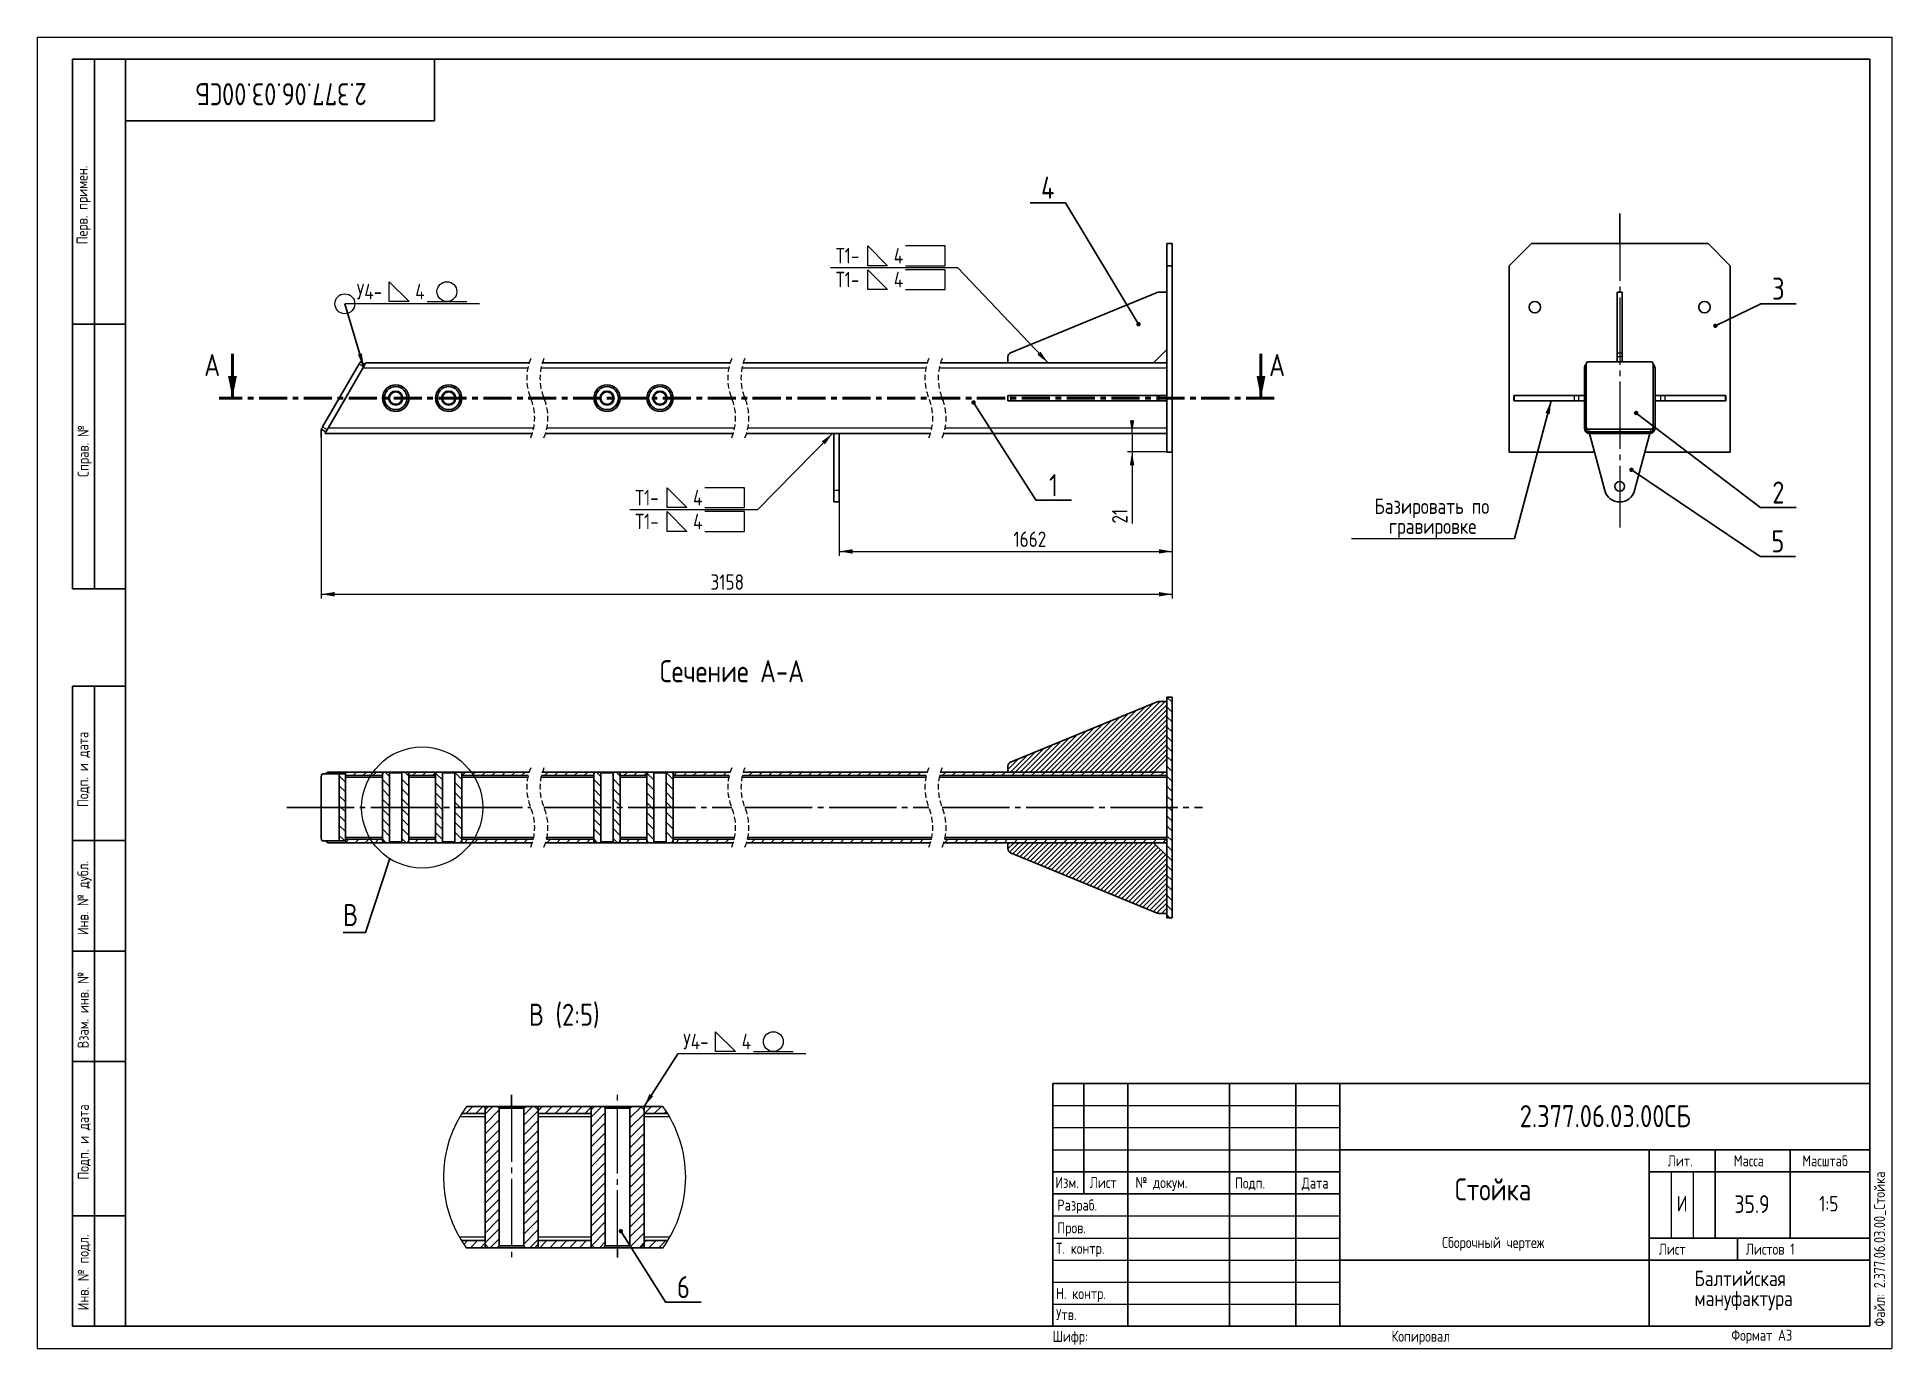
# Paper-space layout 'Лист1' of a CAD drawing. Header units: millimetres. Extents: x 0 to 420, y -1 to 297.
import ezdxf

# ---------------------------------------------------------------- set-up
doc = ezdxf.new("R2010")
doc.units = ezdxf.units.MM
for name, pattern in [('SLD-Осевая', [19.05, 15.24, -1.27, 1.27, -1.27]), ('SLD-Сплошная', [0]), ('SLD-Тонкая-Толстая', [10.16, 6.35, -1.27, 1.27, -1.27]), ('SLD-Штриховая', [1.905, 1.27, -0.635])]:
    doc.linetypes.add(name, pattern=pattern)
doc.styles.add('SLDTEXTSTYLE0', font='ГОСТ тип А', dxfattribs={"bigfont": 'bigfont'})
doc.styles.add('SLDTEXTSTYLE1', font='ГОСТ тип А')
doc.styles.add('SLDTEXTSTYLE2', font='ГОСТ тип А')
doc.styles.get("Standard").update_dxf_attribs({"font": 'ГОСТ тип А'})
doc.dimstyles.new('SLDDIMSTYLE0', dxfattribs={"dimtxt": 3.5, "dimasz": 3, "dimexe": 0, "dimexo": 0.0625, "dimgap": 0.875, "dimtad": 2, "dimdec": 0, "dimlfac": 5, "dimrnd": 1e-09, "dimzin": 12, "dimdsep": 46, "dimtxsty": 'SLDTEXTSTYLE1', "dimsah": 1, "dimcen": 0.09, "dimadec": 0, "dimazin": 3, "dimtfac": 1, "dimtofl": 0, "dimtmove": 0, "dimatfit": 3, "dimfxl": 0, "dimfrac": 2, "dimtolj": 1, "dimtzin": 12, "dimarcsym": 0})
doc.dimstyles.new('SLDDIMSTYLE1', dxfattribs={"dimtxt": 3.5, "dimasz": 3, "dimexe": 0, "dimexo": 0.0625, "dimgap": 0.875, "dimtad": 2, "dimdec": 1, "dimlfac": 5, "dimrnd": 1e-09, "dimzin": 12, "dimdsep": 46, "dimtxsty": 'SLDTEXTSTYLE1', "dimsah": 1, "dimcen": 0.09, "dimadec": 0, "dimazin": 3, "dimtfac": 1, "dimtmove": 0, "dimatfit": 0, "dimfxl": 0, "dimfrac": 2, "dimtolj": 1, "dimtzin": 12, "dimarcsym": 0})
doc.dimstyles.new('SLDDIMSTYLE2', dxfattribs={"dimtxt": 3.5, "dimasz": 3, "dimexe": 0, "dimexo": 0.0625, "dimgap": 0.875, "dimtad": 2, "dimdec": 1, "dimlfac": 5, "dimrnd": 1e-09, "dimzin": 12, "dimdsep": 46, "dimtxsty": 'SLDTEXTSTYLE1', "dimsah": 1, "dimcen": 0.09, "dimadec": 0, "dimazin": 3, "dimtfac": 1, "dimtofl": 0, "dimtmove": 0, "dimatfit": 3, "dimfxl": 0, "dimfrac": 2, "dimtolj": 1, "dimtzin": 12, "dimarcsym": 0})
doc.dimstyles.new('SLDDIMSTYLE3', dxfattribs={"dimtxt": 0.18, "dimasz": 1, "dimexe": 0, "dimexo": 0.0625, "dimgap": 0, "dimtad": 0, "dimtih": 1, "dimtoh": 1, "dimdec": 0, "dimrnd": 1e-09, "dimzin": 0, "dimdsep": 46, "dimtxsty": 'Standard', "dimblk1": 'DOT', "dimblk2": 'DOT', "dimsah": 1, "dimcen": 0.09, "dimadec": 0, "dimazin": 0, "dimtfac": 1, "dimtdec": 0, "dimtofl": 0, "dimtmove": 0, "dimatfit": 3, "dimldrblk": 'DOT', "dimfxl": 0, "dimfrac": 2, "dimtolj": 1, "dimtzin": 0, "dimarcsym": 0})
doc.dimstyles.new('SLDDIMSTYLE4', dxfattribs={"dimtxt": 0.18, "dimasz": 3, "dimexe": 0, "dimexo": 0.0625, "dimgap": 0, "dimtad": 0, "dimtih": 1, "dimtoh": 1, "dimdec": 0, "dimrnd": 1e-09, "dimzin": 0, "dimdsep": 46, "dimtxsty": 'Standard', "dimsah": 1, "dimcen": 0.09, "dimadec": 0, "dimazin": 0, "dimtfac": 3, "dimtdec": 0, "dimtofl": 0, "dimtmove": 0, "dimatfit": 3, "dimfxl": 0, "dimfrac": 2, "dimtolj": 1, "dimtzin": 0, "dimarcsym": 0})
doc.dimstyles.new('SLDDIMSTYLE5', dxfattribs={"dimtxt": 0.18, "dimasz": 3, "dimexe": 0, "dimexo": 0.0625, "dimgap": 0, "dimtad": 0, "dimtih": 1, "dimtoh": 1, "dimdec": 0, "dimrnd": 1e-09, "dimzin": 0, "dimdsep": 46, "dimtxsty": 'Standard', "dimsah": 1, "dimcen": 0.09, "dimadec": 0, "dimazin": 0, "dimtfac": 3, "dimtdec": 0, "dimtofl": 0, "dimtmove": 0, "dimatfit": 3, "dimfxl": 0, "dimfrac": 2, "dimtolj": 1, "dimtzin": 0, "dimarcsym": 0})
doc.dimstyles.new('SLDDIMSTYLE6', dxfattribs={"dimtxt": 0.18, "dimasz": 3, "dimexe": 0, "dimexo": 0.0625, "dimgap": 0, "dimtad": 0, "dimtih": 1, "dimtoh": 1, "dimdec": 0, "dimrnd": 1e-09, "dimzin": 0, "dimdsep": 46, "dimtxsty": 'Standard', "dimblk1": 'NONE', "dimblk2": 'NONE', "dimsah": 1, "dimcen": 0.09, "dimadec": 0, "dimazin": 0, "dimtfac": 3, "dimtdec": 0, "dimtofl": 0, "dimtmove": 0, "dimatfit": 3, "dimldrblk": 'NONE', "dimfxl": 0, "dimfrac": 2, "dimtolj": 1, "dimtzin": 0, "dimarcsym": 0})

psp = doc.layouts.new('Лист1')

# ---------------------------------------------------------------- texts
at = {"color": 7, "linetype": 'Continuous', "lineweight": 0, "style": 'SLDTEXTSTYLE0'}
for s, insert, char_height, attachment_point, rotation in [('2.377.06.03.00СБ', (55.267, 281.564), 5, 2, 180), ('Перв. примен.', (8.937, 250.076), 2.5, 1, 90), ('Справ. №', (9.196, 197.376), 2.5, 1, 90), ('Подп. и дата', (9.102, 122.618), 2.5, 1, 90), ('Инв. № дубл.', (9.144, 93.587), 2.5, 1, 90), ('Взам. инв. №', (9.177, 67.975), 2.5, 1, 90), ('Подп. и дата', (9.22, 38.226), 2.5, 1, 90), ('Файл: 2.377.06.03.00_Стойка', (415.937, 4.941), 2.5, 1, 90), ('Инв. № подл.', (9.205, 8.609), 2.5, 1, 90)]:
    psp.add_mtext(s, dxfattribs=dict(at, insert=insert, char_height=char_height, attachment_point=attachment_point, rotation=rotation))
at = {"color": 7, "linetype": 'Continuous', "char_height": 5, "attachment_point": 1, "style": 'SLDTEXTSTYLE1'}
for insert in [(37.829, 225.225), (278.967, 225.225)]:
    psp.add_mtext('A', dxfattribs=dict(at, insert=insert))
at = {"color": 7, "linetype": 'SLD-Сплошная', "lineweight": 18, "char_height": 5}
for s, insert, attachment_point, style in [('Сечение A-A', (157.351, 155.872), 2, 'SLDTEXTSTYLE0'), ('B', (69.277, 100.655), 1, 'SLDTEXTSTYLE1'), ('B (2:5)', (119.374, 78.066), 2, 'SLDTEXTSTYLE1')]:
    psp.add_mtext(s, dxfattribs=dict(at, insert=insert, attachment_point=attachment_point, style=style))
at = {"color": 7, "linetype": 'Continuous', "lineweight": 0}
for s, insert, char_height, attachment_point, style in [('2.377.06.03.00СБ', (355.114, 55.101), 5, 2, 'SLDTEXTSTYLE0'), ('Лит.', (369.241, 43.743), 2.5, 1, 'SLDTEXTSTYLE0'), ('Масса', (384.197, 43.743), 2.5, 1, 'SLDTEXTSTYLE0'), ('Масштаб', (399.706, 43.743), 2.5, 1, 'SLDTEXTSTYLE0'), ('Изм.', (230.563, 38.821), 2.5, 1, 'SLDTEXTSTYLE0'), ('Лист', (238.365, 38.821), 2.5, 1, 'SLDTEXTSTYLE0'), ('№ докум.', (248.707, 38.821), 2.5, 1, 'SLDTEXTSTYLE0'), ('Подп.', (271.26, 38.698), 2.5, 1, 'SLDTEXTSTYLE0'), ('Дата', (286.379, 38.698), 2.5, 1, 'SLDTEXTSTYLE0'), ('Стойка', (329.696, 38.502), 5, 2, 'SLDTEXTSTYLE0'), ('Разраб.', (231.018, 33.711), 2.5, 1, 'SLDTEXTSTYLE0'), ('И', (372.497, 34.533), 3.5, 2, 'SLDTEXTSTYLE0'), ('35.9', (388.325, 34.675), 4, 2, 'SLDTEXTSTYLE1'), ('1:5', (405.695, 34.533), 3.5, 2, 'SLDTEXTSTYLE1'), ('Пров.', (231.018, 28.564), 2.5, 1, 'SLDTEXTSTYLE0'), ('Сборочный чертеж', (329.706, 25.228), 2.5, 2, 'SLDTEXTSTYLE0'), ('Т. контр.', (230.738, 23.902), 2.5, 1, 'SLDTEXTSTYLE0'), ('Лист', (367.205, 23.728), 2.5, 1, 'SLDTEXTSTYLE0'), ('Листов 1', (386.921, 23.728), 2.5, 1, 'SLDTEXTSTYLE0'), ('Балтийская', (375.322, 17.611), 3.5, 1, 'SLDTEXTSTYLE0'), ('Н. контр.', (230.738, 13.669), 2.5, 1, 'SLDTEXTSTYLE0'), ('мануфактура', (375.322, 13.09), 3.5, 1, 'SLDTEXTSTYLE0'), ('Утв.', (230.738, 8.895), 2.5, 1, 'SLDTEXTSTYLE0'), ('Формат A3', (383.631, 4.226), 2.5, 1, 'SLDTEXTSTYLE0'), ('Шифр: ', (229.956, 3.976), 2.5, 1, 'SLDTEXTSTYLE0'), ('Копировал', (306.68, 4.011), 2.5, 1, 'SLDTEXTSTYLE0'), ('Версия 3', (419.458, -0.671), 0.1, 1, 'SLDTEXTSTYLE0')]:
    psp.add_mtext(s, dxfattribs=dict(at, insert=insert, char_height=char_height, attachment_point=attachment_point, style=style))

# ---------------------------------------------------------------- blocks, each defined once
blk = doc.blocks.new('SW_BROKEN_VIEW_0')
at = {"color": 0, "linetype": 'SLD-Сплошная'}
blk.add_line((0, 0), (0, -1.78), dxfattribs=at)
blk = doc.blocks.new('_D')
at = {"color": 7, "linetype": 'SLD-Сплошная', "lineweight": 0}
for p, q in [((64.36, 206.39), (64.36, 169.81)), ((257.02, 203.03), (257.02, 169.81)), ((64.36, 170.81), (257.02, 170.81))]:
    blk.add_line(p, q, dxfattribs=at)
at = {"color": 7, "linetype": 'SLD-Сплошная', "lineweight": 18}
for points in [[(64.36, 170.81), (67.36, 170.31), (67.36, 171.31)], [(257.02, 170.81), (254.02, 171.31), (254.02, 170.31)]]:
    blk.add_solid(points, dxfattribs=at)
at = {"color": 7, "linetype": 'SLD-Сплошная', "lineweight": 18, "insert": (152.49, 175.32), "char_height": 3.5, "attachment_point": 1, "style": 'SLDTEXTSTYLE2'}
blk.add_mtext('3158', dxfattribs=at)
blk = doc.blocks.new('_D_1')
at = {"color": 7, "linetype": 'SLD-Сплошная', "lineweight": 0}
for p, q in [((247.94, 207.23), (247.94, 210.23)), ((247.94, 207.23), (247.94, 203.03)), ((255.82, 203.03), (246.94, 203.03)), ((247.94, 203.03), (247.94, 186.82))]:
    blk.add_line(p, q, dxfattribs=at)
at = {"color": 7, "linetype": 'SLD-Сплошная', "lineweight": 18}
for points in [[(247.94, 207.23), (248.44, 210.23), (247.44, 210.23)], [(247.94, 203.03), (247.44, 200.03), (248.44, 200.03)]]:
    blk.add_solid(points, dxfattribs=at)
at = {"color": 7, "linetype": 'SLD-Сплошная', "lineweight": 18, "insert": (243.42, 186.82), "char_height": 3.5, "attachment_point": 1, "rotation": 90, "style": 'SLDTEXTSTYLE2'}
blk.add_mtext('21', dxfattribs=at)
blk = doc.blocks.new('_D_2')
at = {"color": 7, "linetype": 'SLD-Сплошная', "lineweight": 0}
for p, q in [((257.02, 203.03), (257.02, 179.51)), ((181.64, 194.33), (181.64, 179.51)), ((181.64, 180.51), (257.02, 180.51))]:
    blk.add_line(p, q, dxfattribs=at)
at = {"color": 7, "linetype": 'SLD-Сплошная', "lineweight": 18}
for points in [[(181.64, 180.51), (184.64, 180.01), (184.64, 181.01)], [(257.02, 180.51), (254.02, 181.01), (254.02, 180.01)]]:
    blk.add_solid(points, dxfattribs=at)
at = {"color": 7, "linetype": 'SLD-Сплошная', "lineweight": 18, "insert": (221.08, 185.02), "char_height": 3.5, "attachment_point": 1, "style": 'SLDTEXTSTYLE2'}
blk.add_mtext('1662', dxfattribs=at)
blk = doc.blocks.new('SW_NOTE_0')
at = {"color": 0, "linetype": 'SLD-Сплошная', "lineweight": 18}
for p, q in [((-8, 0.04), (0, 0.04)), ((0, 0.04), (-8, 0.04)), ((-8, 0.04), (0, 0.04)), ((0, 0.04), (-8, 0.04)), ((-8, 0.04), (0, 0.04)), ((0, 0.04), (-8, 0.04))]:
    blk.add_line(p, q, dxfattribs=at)
at = {"color": 0, "linetype": 'SLD-Сплошная', "lineweight": 18, "insert": (-4.03, 5.95), "char_height": 5, "attachment_point": 2, "style": 'SLDTEXTSTYLE1'}
blk.add_mtext('4', dxfattribs=at)
blk = doc.blocks.new('_Dot')
at = {"color": 0, "linetype": 'ByBlock', "lineweight": -2}
blk.add_line((-0.5, 0), (-1, 0), dxfattribs=at)
at = {"color": 0, "linetype": 'ByBlock', "const_width": 0.5}
blk.add_lwpolyline([(-0.25, 0, 1), (0.25, 0, 1)], format="xyb", close=True, dxfattribs=at)
blk = doc.blocks.new('SW_NOTE_0_1')
at = {"color": 0, "linetype": 'SLD-Сплошная', "lineweight": 18}
for p, q in [((0, 0.04), (8, 0.04)), ((8, 0.04), (0, 0.04)), ((0, 0.04), (8, 0.04)), ((8, 0.04), (0, 0.04)), ((0, 0.04), (8, 0.04)), ((8, 0.04), (0, 0.04))]:
    blk.add_line(p, q, dxfattribs=at)
at = {"color": 0, "linetype": 'SLD-Сплошная', "lineweight": 18, "insert": (3.97, 5.95), "char_height": 5, "attachment_point": 2, "style": 'SLDTEXTSTYLE1'}
blk.add_mtext('1', dxfattribs=at)
blk = doc.blocks.new('SW_SYMBOL_GWLD_FILL')
at = {"color": 0, "linetype": 'Continuous', "lineweight": 0}
for p, q in [((0, 0), (0, 1000)), ((0, 1000), (1000, 0)), ((1000, 0), (0, 0))]:
    blk.add_line(p, q, dxfattribs=at)
blk = doc.blocks.new('SW_SYMBOL_GWLD_NAA')
at = {"color": 0, "linetype": 'Continuous', "lineweight": 0}
for p, q in [((2000, 1000), (0, 1000)), ((2000, 0), (2000, 1000)), ((0, 0), (2000, 0))]:
    blk.add_line(p, q, dxfattribs=at)
blk = doc.blocks.new('SW_WELDSYMBOL_0')
at = {"color": 0, "linetype": 'SLD-Сплошная', "lineweight": 0}
blk.add_line((0, 0), (-28.84, 0), dxfattribs=at)
at = {"color": 0, "linetype": 'Continuous', "lineweight": 0, "xscale": 0.004497652582159625, "yscale": 0.004497652582159625, "zscale": 0.004497652582159625}
for name, p in [('SW_SYMBOL_GWLD_FILL', (-20.45, 0.5)), ('SW_SYMBOL_GWLD_NAA', (-11.87, 0.5)), ('SW_SYMBOL_GWLD_FILL', (-20.45, -4.9)), ('SW_SYMBOL_GWLD_NAA', (-11.87, -4.9))]:
    blk.add_blockref(name, p, dxfattribs=at)
at = {"color": 0, "linetype": 'Continuous', "lineweight": 0, "char_height": 3.5, "attachment_point": 1}
for s, insert, style in [('Т1-', (-27.66, 4.52), 'SLDTEXTSTYLE0'), ('4', (-14.54, 4.52), 'SLDTEXTSTYLE1'), ('Т1-', (-27.66, -0.88), 'SLDTEXTSTYLE0'), ('4', (-14.54, -0.88), 'SLDTEXTSTYLE1')]:
    blk.add_mtext(s, dxfattribs=dict(at, insert=insert, style=style))
blk = doc.blocks.new('SW_WELDSYMBOL_1')
at = {"color": 0, "linetype": 'SLD-Сплошная', "lineweight": 0}
blk.add_line((0, 0), (-28.84, 0), dxfattribs=at)
at = {"color": 0, "linetype": 'Continuous', "lineweight": 0, "xscale": 0.004497652582159625, "yscale": 0.004497652582159625, "zscale": 0.004497652582159625}
for name, p in [('SW_SYMBOL_GWLD_FILL', (-20.45, 0.5)), ('SW_SYMBOL_GWLD_NAA', (-11.87, 0.5)), ('SW_SYMBOL_GWLD_FILL', (-20.45, -4.9)), ('SW_SYMBOL_GWLD_NAA', (-11.87, -4.9))]:
    blk.add_blockref(name, p, dxfattribs=at)
at = {"color": 0, "linetype": 'Continuous', "lineweight": 0, "char_height": 3.5, "attachment_point": 1}
for s, insert, style in [('Т1-', (-27.66, 4.52), 'SLDTEXTSTYLE0'), ('4', (-14.54, 4.52), 'SLDTEXTSTYLE1'), ('Т1-', (-27.66, -0.88), 'SLDTEXTSTYLE0'), ('4', (-14.54, -0.88), 'SLDTEXTSTYLE1')]:
    blk.add_mtext(s, dxfattribs=dict(at, insert=insert, style=style))
blk = doc.blocks.new('SW_SYMBOL_GWLD_HEAT')
at = {"color": 0, "linetype": 'Continuous', "lineweight": 0}
blk.add_line((0, 0), (2000, 0), dxfattribs=at)
blk.add_circle((1000, 500), 500, dxfattribs=at)
blk = doc.blocks.new('SW_WELDSYMBOL_2')
at = {"color": 0, "linetype": 'SLD-Сплошная', "lineweight": 0}
blk.add_line((30.48, 0), (0, 0), dxfattribs=at)
blk.add_circle((0, 0), 2.25, dxfattribs=at)
at = {"color": 0, "linetype": 'Continuous', "lineweight": 0, "xscale": 0.004497652582159625, "yscale": 0.004497652582159625, "zscale": 0.004497652582159625}
for name, p in [('SW_SYMBOL_GWLD_FILL', (10.03, 0.5)), ('SW_SYMBOL_GWLD_HEAT', (18.61, 0.5))]:
    blk.add_blockref(name, p, dxfattribs=at)
at = {"color": 0, "linetype": 'Continuous', "lineweight": 0, "char_height": 3.5, "attachment_point": 1}
for s, insert, style in [('У4-', (2.69, 4.52), 'SLDTEXTSTYLE0'), ('4', (15.94, 4.52), 'SLDTEXTSTYLE1')]:
    blk.add_mtext(s, dxfattribs=dict(at, insert=insert, style=style))
blk = doc.blocks.new('SW_NOTE_0_2')
at = {"color": 0, "linetype": 'SLD-Сплошная', "lineweight": 0}
for p, q in [((0, 0.04), (8, 0.04)), ((8, 0.04), (0, 0.04)), ((0, 0.04), (8, 0.04)), ((8, 0.04), (0, 0.04)), ((0, 0.04), (8, 0.04)), ((8, 0.04), (0, 0.04))]:
    blk.add_line(p, q, dxfattribs=at)
at = {"color": 0, "linetype": 'Continuous', "lineweight": 0, "insert": (3.97, 5.95), "char_height": 5, "attachment_point": 2, "style": 'SLDTEXTSTYLE1'}
blk.add_mtext('2', dxfattribs=at)
blk = doc.blocks.new('SW_NOTE_0_3')
at = {"color": 0, "linetype": 'SLD-Сплошная', "lineweight": 18}
for p, q in [((0, 0.04), (8, 0.04)), ((8, 0.04), (0, 0.04)), ((0, 0.04), (8, 0.04)), ((8, 0.04), (0, 0.04)), ((0, 0.04), (8, 0.04)), ((8, 0.04), (0, 0.04))]:
    blk.add_line(p, q, dxfattribs=at)
at = {"color": 0, "linetype": 'SLD-Сплошная', "lineweight": 18, "insert": (3.97, 5.95), "char_height": 5, "attachment_point": 2, "style": 'SLDTEXTSTYLE1'}
blk.add_mtext('5', dxfattribs=at)
blk = doc.blocks.new('SW_NOTE_0_4')
at = {"color": 0, "linetype": 'SLD-Сплошная', "lineweight": 18}
for p, q in [((0, 0.04), (8, 0.04)), ((8, 0.04), (0, 0.04)), ((0, 0.04), (8, 0.04)), ((8, 0.04), (0, 0.04)), ((0, 0.04), (8, 0.04)), ((8, 0.04), (0, 0.04))]:
    blk.add_line(p, q, dxfattribs=at)
at = {"color": 0, "linetype": 'SLD-Сплошная', "lineweight": 18, "insert": (3.97, 5.95), "char_height": 5, "attachment_point": 2, "style": 'SLDTEXTSTYLE1'}
blk.add_mtext('3', dxfattribs=at)
blk = doc.blocks.new('SW_NOTE_0_5')
at = {"color": 0, "linetype": 'SLD-Сплошная', "lineweight": 0}
blk.add_line((-36.88, 0), (0, 0), dxfattribs=at)
at = {"color": 0, "linetype": 'Continuous', "lineweight": 0, "char_height": 3.5, "attachment_point": 2, "style": 'SLDTEXTSTYLE0'}
for s, insert in [('Базировать по ', (-18.68, 9.09)), ('гравировке', (-18.51, 4.57))]:
    blk.add_mtext(s, dxfattribs=dict(at, insert=insert))
blk = doc.blocks.new('SW_BROKEN_VIEW_1')
at = {"color": 0, "linetype": 'SLD-Осевая'}
for p, q in [((0, 0), (-7.82, 0)), ((-7.82, 0), (47.42, 0)), ((50.42, 0), (92.92, 0)), ((95.92, 0), (137.57, 0)), ((140.57, 0), (199.55, 0))]:
    blk.add_line(p, q, dxfattribs=at)
blk = doc.blocks.new('_None')
blk = doc.blocks.new('SW_HATCH_0')
at = {"color": 0, "linetype": 'SLD-Сплошная', "lineweight": 18}
for p, q in [((29.47, 16), (43.48, 30.01)), ((30.59, 16), (45.39, 30.79)), ((31.72, 16), (47.29, 31.58)), ((32.84, 16), (48.84, 32)), ((33.96, 16), (49.96, 32)), ((35.08, 16), (50.32, 31.23)), ((36.21, 16), (50.32, 30.11)), ((51.52, 29.59), (50.34, 30.77)), ((51.52, 31.84), (50.35, 33)), ((22.74, 16), (32.03, 25.29)), ((23.86, 16), (33.94, 26.08)), ((24.98, 16), (35.85, 26.86)), ((26.1, 16), (37.75, 27.65)), ((27.23, 16), (39.66, 28.44)), ((28.35, 16), (41.57, 29.22)), ((37.33, 16), (50.32, 28.99)), ((38.45, 16), (50.32, 27.87)), ((39.57, 16), (50.32, 26.74)), ((40.7, 16), (50.32, 25.62)), ((51.52, 27.35), (50.34, 28.53)), ((51.52, 25.1), (50.34, 26.28)), ((17.12, 16), (22.49, 21.36)), ((18.25, 16), (24.4, 22.15)), ((19.37, 16), (26.3, 22.94)), ((20.49, 16), (28.21, 23.72)), ((21.61, 16), (30.12, 24.51)), ((41.82, 16), (50.32, 24.5)), ((42.94, 16), (50.32, 23.38)), ((44.06, 16), (50.32, 22.25)), ((45.19, 16), (50.32, 21.13)), ((51.52, 22.86), (50.34, 24.04)), ((51.52, 20.61), (50.34, 21.79)), ((14.32, 16.56), (16.76, 19.01)), ((14.43, 17.8), (14.84, 18.21)), ((14.88, 16), (18.67, 19.79)), ((16, 16), (20.58, 20.58)), ((46.31, 16), (50.32, 20.01)), ((51.52, 16.12), (50.32, 17.32)), ((51.52, 18.37), (50.34, 19.55)), ((-135.68, 13.74), (-137.07, 15.13)), ((-135.68, 11.5), (-137.07, 12.88)), ((-135.68, 15.73), (-135.41, 16)), ((-133.96, 15.2), (-133.16, 16)), ((-131.72, 15.2), (-130.92, 16)), ((-129.47, 15.2), (-128.67, 16)), ((-125.7, 12.74), (-127.3, 14.34)), ((-125.7, 14.99), (-126.71, 16)), ((-121.3, 12.83), (-122.9, 14.43)), ((-121.3, 15.08), (-122.22, 16)), ((-120.49, 15.2), (-119.69, 16)), ((-118.25, 15.2), (-117.45, 16)), ((-116, 15.2), (-115.3, 15.9)), ((-113.7, 11.97), (-115.3, 13.57)), ((-113.7, 14.21), (-115.19, 15.71)), ((-109.3, 12.06), (-110.9, 13.66)), ((-109.3, 14.3), (-110.85, 15.85)), ((-109.27, 15.2), (-108.47, 16)), ((-107.02, 15.2), (-106.22, 16)), ((-104.78, 15.2), (-103.98, 16)), ((-102.53, 15.2), (-101.73, 16)), ((-100.29, 15.2), (-99.49, 16)), ((-98.04, 15.2), (-97.24, 16)), ((-95.8, 15.2), (-95, 16)), ((-90.59, 15.2), (-89.79, 16)), ((-88.35, 15.2), (-87.55, 16)), ((-86.1, 15.2), (-85.3, 16)), ((-83.86, 15.2), (-83.06, 16)), ((-81.61, 15.2), (-80.81, 16)), ((-77.85, 12.75), (-79.45, 14.35)), ((-77.85, 15), (-78.85, 16)), ((-73.45, 12.84), (-75.05, 14.44)), ((-73.45, 15.09), (-74.36, 16)), ((-72.63, 15.2), (-71.83, 16)), ((-70.39, 15.2), (-69.59, 16)), ((-68.14, 15.2), (-67.45, 15.89)), ((-65.85, 11.98), (-67.45, 13.58)), ((-65.85, 14.22), (-67.34, 15.71)), ((-61.45, 12.07), (-63.05, 13.67)), ((-61.45, 14.31), (-62.99, 15.86)), ((-61.41, 15.2), (-60.61, 16)), ((-59.16, 15.2), (-58.36, 16)), ((-56.92, 15.2), (-56.12, 16)), ((-54.67, 15.2), (-53.87, 16)), ((-52.43, 15.2), (-51.63, 16)), ((-50.18, 15.2), (-49.38, 16)), ((-44.33, 15.2), (-43.53, 16)), ((-42.08, 15.2), (-41.28, 16)), ((-39.84, 15.2), (-39.04, 16)), ((-37.59, 15.2), (-36.79, 16)), ((-35.35, 15.2), (-34.55, 16)), ((-33.1, 15.2), (-32.3, 16)), ((-30.86, 15.2), (-30.06, 16)), ((-28.61, 15.2), (-27.81, 16)), ((-26.37, 15.2), (-25.57, 16)), ((-24.12, 15.2), (-23.32, 16)), ((-21.88, 15.2), (-21.08, 16)), ((-19.63, 15.2), (-18.83, 16)), ((-17.39, 15.2), (-16.59, 16)), ((-15.14, 15.2), (-14.34, 16)), ((-12.9, 15.2), (-12.1, 16)), ((-10.65, 15.2), (-9.85, 16)), ((-8.41, 15.2), (-7.61, 16)), ((-6.16, 15.2), (-5.36, 16)), ((-0.52, 15.2), (0.28, 16)), ((1.73, 15.2), (2.53, 16)), ((3.97, 15.2), (4.77, 16)), ((6.22, 15.2), (7.02, 16)), ((8.46, 15.2), (9.26, 16)), ((10.71, 15.2), (11.51, 16)), ((12.95, 15.2), (13.75, 16)), ((15.2, 15.2), (16, 16)), ((17.45, 15.2), (18.25, 16)), ((19.69, 15.2), (20.49, 16)), ((21.94, 15.2), (22.74, 16)), ((24.18, 15.2), (24.98, 16)), ((26.43, 15.2), (27.23, 16)), ((28.67, 15.2), (29.47, 16)), ((30.92, 15.2), (31.72, 16)), ((33.16, 15.2), (33.96, 16)), ((35.41, 15.2), (36.21, 16)), ((37.65, 15.2), (38.45, 16)), ((39.9, 15.2), (40.7, 16)), ((42.14, 15.2), (42.94, 16)), ((44.39, 15.2), (45.19, 16)), ((46.63, 15.2), (47.43, 16)), ((48.88, 15.2), (49.68, 16)), ((51.52, 13.88), (50.34, 15.06)), ((51.52, 11.63), (50.34, 12.81)), ((-135.68, 9.25), (-137.07, 10.64)), ((-125.7, 10.5), (-127.3, 12.1)), ((-125.7, 8.25), (-127.3, 9.85)), ((-121.3, 10.59), (-122.9, 12.19)), ((-121.3, 8.34), (-122.9, 9.94)), ((-113.7, 9.72), (-115.3, 11.32)), ((-113.7, 7.48), (-115.3, 9.08)), ((-109.3, 9.81), (-110.9, 11.41)), ((-109.3, 7.57), (-110.9, 9.17)), ((-77.85, 10.51), (-79.45, 12.11)), ((-77.85, 8.26), (-79.45, 9.86)), ((-73.45, 10.6), (-75.05, 12.2)), ((-73.45, 8.35), (-75.05, 9.95)), ((-65.85, 9.73), (-67.45, 11.33)), ((-65.85, 7.49), (-67.45, 9.09)), ((-61.45, 9.82), (-63.05, 11.42)), ((-61.45, 7.58), (-63.05, 9.18)), ((51.52, 9.39), (50.34, 10.57)), ((-135.68, 7.01), (-137.07, 8.39)), ((-135.68, 4.76), (-137.07, 6.15)), ((-125.7, 6.01), (-127.3, 7.61)), ((-125.7, 3.76), (-127.3, 5.36)), ((-121.3, 6.1), (-122.9, 7.7)), ((-121.3, 3.85), (-122.9, 5.45)), ((-113.7, 5.23), (-115.3, 6.83)), ((-113.7, 2.99), (-115.3, 4.59)), ((-109.3, 5.32), (-110.9, 6.92)), ((-109.3, 3.08), (-110.9, 4.68)), ((-77.85, 6.02), (-79.45, 7.62)), ((-77.85, 3.77), (-79.45, 5.37)), ((-73.45, 6.11), (-75.05, 7.71)), ((-73.45, 3.86), (-75.05, 5.46)), ((-65.85, 5.24), (-67.45, 6.84)), ((-65.85, 3), (-67.45, 4.6)), ((-61.45, 5.33), (-63.05, 6.93)), ((-61.45, 3.09), (-63.05, 4.69)), ((51.52, 7.14), (50.34, 8.32)), ((51.52, 4.89), (50.34, 6.07)), ((-135.68, 2.52), (-137.07, 3.9)), ((-135.81, 0.4), (-137.07, 1.66)), ((-135.68, 0.01), (-134.89, 0.8)), ((-133.45, 0), (-132.65, 0.8)), ((-131.2, 0), (-130.4, 0.8)), ((-128.96, 0), (-128.16, 0.8)), ((-125.7, 1.52), (-127.3, 3.12)), ((-126.43, 0), (-127.3, 0.87)), ((-121.3, 1.61), (-122.9, 3.21)), ((-121.94, 0), (-122.9, 0.96)), ((-119.98, 0), (-119.18, 0.8)), ((-117.73, 0), (-116.93, 0.8)), ((-115.49, 0), (-115.3, 0.19)), ((-113.7, 0.74), (-115.3, 2.34)), ((-109.3, 0.83), (-110.9, 2.43)), ((-108.75, 0), (-107.95, 0.8)), ((-106.51, 0), (-105.71, 0.8)), ((-104.26, 0), (-103.46, 0.8)), ((-102.02, 0), (-101.22, 0.8)), ((-99.77, 0), (-98.97, 0.8)), ((-97.53, 0), (-96.73, 0.8)), ((-95.28, 0), (-94.48, 0.8)), ((-90.08, 0), (-89.28, 0.8)), ((-87.83, 0), (-87.03, 0.8)), ((-85.59, 0), (-84.79, 0.8)), ((-83.34, 0), (-82.54, 0.8)), ((-81.1, 0), (-80.3, 0.8)), ((-77.85, 1.53), (-79.45, 3.13)), ((-78.57, 0), (-79.45, 0.88)), ((-73.45, 1.62), (-75.05, 3.22)), ((-74.08, 0), (-75.05, 0.97)), ((-72.12, 0), (-71.32, 0.8)), ((-69.87, 0), (-69.07, 0.8)), ((-67.63, 0), (-67.45, 0.18)), ((-65.85, 0.75), (-67.45, 2.35)), ((-61.45, 0.84), (-63.05, 2.44)), ((-60.89, 0), (-60.09, 0.8)), ((-58.65, 0), (-57.85, 0.8)), ((-56.4, 0), (-55.6, 0.8)), ((-54.16, 0), (-53.36, 0.8)), ((-51.91, 0), (-51.11, 0.8)), ((-49.67, 0), (-48.87, 0.8)), ((-43.81, 0), (-43.01, 0.8)), ((-41.57, 0), (-40.77, 0.8)), ((-39.32, 0), (-38.52, 0.8)), ((-37.08, 0), (-36.28, 0.8)), ((-34.83, 0), (-34.03, 0.8)), ((-32.59, 0), (-31.79, 0.8)), ((-30.34, 0), (-29.54, 0.8)), ((-28.1, 0), (-27.3, 0.8)), ((-25.85, 0), (-25.05, 0.8)), ((-23.61, 0), (-22.81, 0.8)), ((-21.36, 0), (-20.56, 0.8)), ((-19.12, 0), (-18.32, 0.8)), ((-16.87, 0), (-16.07, 0.8)), ((-14.63, 0), (-13.83, 0.8)), ((-12.38, 0), (-11.58, 0.8)), ((-10.14, 0), (-9.34, 0.8)), ((-7.89, 0), (-7.09, 0.8)), ((-5.65, 0), (-4.85, 0.8)), ((-3.4, 0), (-3.12, 0.28)), ((0, 0), (0.8, 0.8)), ((2.25, 0), (3.05, 0.8)), ((4.49, 0), (5.29, 0.8)), ((6.74, 0), (7.54, 0.8)), ((8.98, 0), (9.78, 0.8)), ((11.23, 0), (12.03, 0.8)), ((13.47, 0), (14.27, 0.8)), ((14.32, -0.28), (14.59, 0)), ((14.32, -1.4), (15.72, 0)), ((14.71, -2.13), (16.84, 0)), ((15.48, -2.48), (17.96, 0)), ((15.72, 0), (16.52, 0.8)), ((16.28, -2.81), (19.08, 0)), ((17.07, -3.13), (20.21, 0)), ((17.87, -3.46), (21.33, 0)), ((17.96, 0), (18.76, 0.8)), ((18.66, -3.79), (22.45, 0)), ((19.46, -4.12), (23.57, 0)), ((20.21, 0), (21.01, 0.8)), ((20.25, -4.44), (24.7, 0)), ((21.05, -4.77), (25.82, 0)), ((21.84, -5.1), (26.94, 0)), ((22.45, 0), (23.25, 0.8)), ((22.64, -5.43), (28.06, 0)), ((23.43, -5.75), (29.19, 0)), ((24.23, -6.08), (30.31, 0)), ((24.7, 0), (25.5, 0.8)), ((25.02, -6.41), (31.43, 0)), ((25.82, -6.74), (32.55, 0)), ((26.61, -7.06), (33.68, 0)), ((26.94, 0), (27.74, 0.8)), ((27.41, -7.39), (34.8, 0)), ((28.2, -7.72), (35.92, 0)), ((29, -8.05), (37.04, 0)), ((29.19, 0), (29.99, 0.8)), ((29.79, -8.37), (38.17, 0)), ((30.59, -8.7), (39.29, 0)), ((31.38, -9.03), (40.41, 0)), ((31.43, 0), (32.23, 0.8)), ((32.18, -9.36), (41.53, 0)), ((32.97, -9.68), (42.66, 0)), ((33.68, 0), (34.48, 0.8)), ((33.77, -10.01), (43.78, 0)), ((34.56, -10.34), (44.9, 0)), ((35.36, -10.66), (46.02, 0)), ((35.92, 0), (36.72, 0.8)), ((36.15, -10.99), (47.15, 0)), ((38.17, 0), (38.97, 0.8)), ((40.41, 0), (41.21, 0.8)), ((42.66, 0), (43.46, 0.8)), ((44.9, 0), (45.7, 0.8)), ((47.15, 0), (47.95, 0.8)), ((49.39, 0), (50.19, 0.8)), ((51.52, 2.65), (50.34, 3.83)), ((51.52, 0.4), (50.34, 1.58)), ((36.95, -11.32), (47.79, -0.48)), ((37.74, -11.65), (48.35, -1.04)), ((38.54, -11.97), (48.92, -1.6)), ((39.33, -12.3), (49.48, -2.16)), ((40.13, -12.63), (50.04, -2.72)), ((40.93, -12.96), (50.32, -3.57)), ((51.52, -1.84), (50.32, -0.64)), ((51.52, -4.09), (50.32, -2.89)), ((41.72, -13.28), (50.32, -4.69)), ((42.52, -13.61), (50.32, -5.81)), ((43.31, -13.94), (50.32, -6.93)), ((44.11, -14.27), (50.32, -8.06)), ((51.52, -6.33), (50.34, -5.15)), ((51.52, -8.58), (50.34, -7.4)), ((44.9, -14.59), (50.32, -9.18)), ((45.7, -14.92), (50.32, -10.3)), ((46.49, -15.25), (50.32, -11.42)), ((47.29, -15.58), (50.32, -12.55)), ((51.52, -10.82), (50.34, -9.64)), ((51.52, -13.07), (50.34, -11.89)), ((48.08, -15.9), (50.32, -13.67)), ((49.11, -16), (50.32, -14.79)), ((50.23, -16), (50.32, -15.91)), ((50.96, -17), (50.32, -16.36)), ((51.52, -15.31), (50.34, -14.13))]:
    blk.add_line(p, q, dxfattribs=at)
blk = doc.blocks.new('SW_HATCH_1')
at = {"color": 0, "linetype": 'SLD-Сплошная', "lineweight": 18}
for p, q in [((0, 0), (1.6, 1.6)), ((2.25, 0), (3.85, 1.6)), ((4.35, -0.14), (6.09, 1.6)), ((4.35, -2.39), (7.55, 0.81)), ((13.15, -0.32), (15.07, 1.6)), ((13.15, -2.57), (16.35, 0.63)), ((16.35, 0.63), (17.32, 1.6)), ((17.96, 0), (19.56, 1.6)), ((20.21, 0), (21.81, 1.6)), ((22.45, 0), (24.05, 1.6)), ((24.7, 0), (26.3, 1.6)), ((26.94, 0), (28.35, 1.4)), ((28.35, -0.84), (30.79, 1.6)), ((28.35, -3.09), (31.55, 0.11)), ((37.15, -1.02), (39.66, 1.49)), ((40.41, 0), (42.01, 1.6)), ((42.66, 0), (44.26, 1.6)), ((44.9, 0), (45.36, 0.46)), ((4.35, -4.63), (7.55, -1.43)), ((4.35, -6.88), (7.55, -3.68)), ((13.15, -4.81), (16.35, -1.61)), ((13.15, -7.06), (16.35, -3.86)), ((28.35, -5.33), (31.55, -2.13)), ((37.15, -3.27), (40.35, -0.07)), ((37.15, -5.51), (40.35, -2.31)), ((4.35, -9.12), (7.55, -5.92)), ((4.35, -11.37), (7.55, -8.17)), ((13.15, -9.3), (16.35, -6.1)), ((13.15, -11.55), (16.35, -8.35)), ((28.35, -7.58), (31.55, -4.38)), ((28.35, -9.82), (31.55, -6.62)), ((37.15, -7.76), (40.35, -4.56)), ((37.15, -10), (40.35, -6.8)), ((4.35, -13.61), (7.55, -10.41)), ((13.15, -13.8), (16.35, -10.6)), ((28.35, -12.07), (31.55, -8.87)), ((28.35, -14.31), (31.55, -11.11)), ((37.15, -12.25), (40.35, -9.05)), ((37.15, -14.49), (40.35, -11.29)), ((4.35, -15.86), (7.55, -12.66)), ((4.35, -18.1), (7.55, -14.9)), ((13.15, -16.04), (16.35, -12.84)), ((13.15, -18.29), (16.35, -15.09)), ((28.35, -16.56), (31.55, -13.36)), ((28.35, -18.8), (31.55, -15.6)), ((37.15, -16.74), (40.35, -13.54)), ((37.15, -18.98), (40.35, -15.78)), ((4.35, -20.35), (7.55, -17.15)), ((4.35, -22.6), (7.55, -19.4)), ((13.15, -20.53), (16.35, -17.33)), ((13.15, -22.78), (16.35, -19.58)), ((28.35, -21.05), (31.55, -17.85)), ((28.35, -23.29), (31.55, -20.09)), ((37.15, -21.23), (40.35, -18.03)), ((37.15, -23.47), (40.35, -20.27)), ((4.35, -24.84), (7.55, -21.64)), ((4.35, -27.09), (7.55, -23.89)), ((13.15, -25.02), (16.35, -21.82)), ((13.15, -27.27), (16.35, -24.07)), ((28.35, -25.54), (31.55, -22.34)), ((28.35, -27.78), (31.55, -24.58)), ((37.15, -25.72), (40.35, -22.52)), ((37.15, -27.96), (40.35, -24.76)), ((-0.47, -29.66), (0.39, -28.8)), ((1.03, -30.4), (2.63, -28.8)), ((3.28, -30.4), (4.35, -29.33)), ((4.35, -29.33), (7.55, -26.13)), ((5.52, -30.4), (7.55, -28.38)), ((13.15, -29.51), (16.35, -26.31)), ((14.5, -30.4), (16.35, -28.56)), ((16.75, -30.4), (18.35, -28.8)), ((18.99, -30.4), (20.59, -28.8)), ((21.24, -30.4), (22.84, -28.8)), ((23.48, -30.4), (25.08, -28.8)), ((25.73, -30.4), (27.33, -28.8)), ((28.56, -29.81), (31.55, -26.83)), ((30.22, -30.4), (31.55, -29.07)), ((37.25, -30.1), (40.35, -27.01)), ((39.2, -30.4), (40.35, -29.25)), ((40.35, -29.25), (40.8, -28.8)), ((41.44, -30.4), (43.04, -28.8)), ((43.69, -30.4), (45.29, -28.8)), ((27.97, -30.4), (28.35, -30.03))]:
    blk.add_line(p, q, dxfattribs=at)
blk = doc.blocks.new('SW_NOTE_0_6')
at = {"color": 0, "linetype": 'SLD-Сплошная', "lineweight": 0}
for p, q in [((0, 0.04), (8, 0.04)), ((8, 0.04), (0, 0.04)), ((0, 0.04), (8, 0.04)), ((8, 0.04), (0, 0.04)), ((0, 0.04), (8, 0.04)), ((8, 0.04), (0, 0.04))]:
    blk.add_line(p, q, dxfattribs=at)
at = {"color": 0, "linetype": 'Continuous', "lineweight": 0, "insert": (3.97, 5.95), "char_height": 5, "attachment_point": 2, "style": 'SLDTEXTSTYLE1'}
blk.add_mtext('6', dxfattribs=at)
blk = doc.blocks.new('SW_WELDSYMBOL_3')
at = {"color": 0, "linetype": 'SLD-Сплошная', "lineweight": 0}
blk.add_line((28.98, 0), (0, 0), dxfattribs=at)
at = {"color": 0, "linetype": 'Continuous', "lineweight": 0, "xscale": 0.004497652582159625, "yscale": 0.004497652582159625, "zscale": 0.004497652582159625}
for name, p in [('SW_SYMBOL_GWLD_FILL', (8.53, 0.5)), ('SW_SYMBOL_GWLD_HEAT', (17.11, 0.5))]:
    blk.add_blockref(name, p, dxfattribs=at)
at = {"color": 0, "linetype": 'Continuous', "lineweight": 0, "char_height": 3.5, "attachment_point": 1}
for s, insert, style in [('У4-', (1.19, 4.52), 'SLDTEXTSTYLE0'), ('4', (14.44, 4.52), 'SLDTEXTSTYLE1')]:
    blk.add_mtext(s, dxfattribs=dict(at, insert=insert, style=style))

# ---------------------------------------------------------------- dimensions: what is measured, and where the dimension line sits
at = {"color": 7, "linetype": 'SLD-Сплошная', "lineweight": 18}
dim = psp.add_linear_dim(base=(247.936, 203.025), p1=(255.816, 207.225), p2=(255.816, 203.025), angle=90, dimstyle='SLDDIMSTYLE1', dxfattribs=at)
dim.commit()
dim.dimension.update_dxf_attribs({"geometry": '_D_1', "text_midpoint": (247.936, 189.497), "dimtype": 160})
for base, p1, text, dimstyle, picture, middle in [((257.016, 170.813), (64.361, 206.395), '3158', 'SLDDIMSTYLE0', '_D', (157.835, 170.813)), ((257.016, 180.513), (181.641, 194.329), '1662', 'SLDDIMSTYLE2', '_D_2', (226.426, 180.513))]:
    dim = psp.add_linear_dim(base=base, p1=p1, p2=(257.016, 203.025), angle=0, text=text, dimstyle=dimstyle, dxfattribs=at)
    dim.commit()
    dim.dimension.update_dxf_attribs({"geometry": picture, "text_midpoint": middle, "dimtype": 160})

# ---------------------------------------------------------------- linework, layer by layer
at = {"color": 7, "linetype": 'SLD-Сплошная', "lineweight": 18}
for p, q in [((0, 297), (420, 297)), ((0, 297), (0, 0)), ((420, 297), (420, 0)), ((230, 55), (295, 55)), ((230, 50), (295, 50)), ((230, 45), (295, 45)), ((370, 40), (370, 25)), ((375, 40), (375, 25)), ((230, 30), (295, 30)), ((230, 25), (295, 25)), ((230, 20), (295, 20)), ((230, 15), (295, 15)), ((230, 10), (295, 10)), ((0, 0), (420, 0))]:
    psp.add_line(p, q, dxfattribs=at)
at = {"color": 7, "linetype": 'SLD-Сплошная', "lineweight": 25}
for p, q in [((8, 292), (20, 292)), ((8, 292), (8, 172)), ((13, 292), (13, 172)), ((20, 5), (20, 292)), ((20, 292), (415, 292)), ((20, 278), (20, 292)), ((20, 292), (90, 292)), ((20, 292), (20, 172)), ((90, 278), (90, 292)), ((90, 292), (157, 292)), ((415, 5), (415, 292)), ((20, 278), (90, 278)), ((257.016, 250.225), (255.816, 250.225)), ((255.816, 250.225), (255.816, 245.225)), ((257.016, 250.225), (257.016, 245.225)), ((333.358, 245.225), (338.358, 250.225)), ((338.358, 250.225), (378.358, 250.225)), ((378.358, 250.225), (383.358, 245.225)), ((257.016, 245.225), (255.816, 245.225)), ((255.816, 245.225), (255.816, 203.025)), ((257.016, 245.225), (257.016, 203.025)), ((333.358, 203.025), (333.358, 245.225)), ((383.358, 245.225), (383.358, 203.025)), ((253.633, 239.15), (220.435, 225.48)), ((255.816, 239.225), (254.014, 239.225)), ((357.758, 239.225), (358.958, 239.225)), ((357.758, 239.15), (357.758, 239.225)), ((357.758, 239.15), (357.758, 225.48)), ((358.958, 239.225), (358.958, 239.15)), ((358.958, 239.15), (358.958, 225.48)), ((8, 232), (20, 232)), ((64.661, 208.691), (72.898, 222.959)), ((73.198, 223.479), (74.238, 222.879)), ((111.412, 223.225), (74.438, 223.225)), ((156.917, 223.225), (114.412, 223.225)), ((201.564, 223.225), (159.917, 223.225)), ((255.816, 223.225), (204.564, 223.225)), ((219.816, 224.556), (219.816, 223.225)), ((252.816, 223.225), (255.816, 226.225)), ((350.758, 222.959), (350.758, 208.691)), ((365.358, 223.479), (351.358, 223.479)), ((357.758, 224.556), (357.758, 225.48)), ((357.758, 224.556), (357.758, 223.479)), ((358.958, 225.48), (358.958, 224.556)), ((358.958, 224.556), (358.958, 223.479)), ((365.958, 208.691), (365.958, 222.959)), ((65.893, 208.425), (73.745, 222.025)), ((350.358, 208.425), (350.358, 222.025)), ((366.358, 208.425), (366.358, 222.025)), ((219.816, 214.625), (219.816, 215.825)), ((219.816, 215.825), (220.435, 215.825)), ((220.435, 214.625), (219.816, 214.625)), ((253.633, 215.825), (220.435, 215.825)), ((253.633, 214.625), (220.435, 214.625)), ((253.633, 215.825), (254.014, 215.825)), ((254.014, 214.625), (253.633, 214.625)), ((255.816, 215.825), (254.014, 215.825)), ((255.816, 214.625), (254.014, 214.625)), ((334.358, 214.625), (334.358, 215.825)), ((334.358, 215.825), (334.433, 215.825)), ((334.433, 214.625), (334.358, 214.625)), ((334.433, 215.825), (348.103, 215.825)), ((334.433, 214.625), (348.103, 214.625)), ((348.103, 215.825), (349.028, 215.825)), ((349.028, 214.625), (348.103, 214.625)), ((349.028, 215.825), (350.358, 215.825)), ((349.028, 214.625), (350.358, 214.625)), ((367.688, 215.825), (366.358, 215.825)), ((367.688, 214.625), (366.358, 214.625)), ((367.688, 215.825), (368.613, 215.825)), ((368.613, 214.625), (367.688, 214.625)), ((382.283, 215.825), (368.613, 215.825)), ((382.283, 214.625), (368.613, 214.625)), ((382.283, 215.825), (382.358, 215.825)), ((382.358, 214.625), (382.283, 214.625)), ((382.358, 215.825), (382.358, 214.625)), ((64.361, 208.172), (65.4, 207.572)), ((112.141, 207.225), (65.2, 207.225)), ((157.645, 207.225), (115.141, 207.225)), ((180.441, 207.225), (160.645, 207.225)), ((180.441, 207.225), (180.441, 194.329)), ((181.641, 207.225), (180.441, 207.225)), ((180.441, 194.329), (180.441, 207.225)), ((202.292, 207.225), (181.641, 207.225)), ((181.641, 207.225), (181.641, 194.329)), ((255.816, 207.225), (205.292, 207.225)), ((350.758, 208.691), (350.758, 208.091)), ((351.358, 208.172), (365.358, 208.172)), ((351.358, 207.572), (365.358, 207.572)), ((365.158, 207.225), (351.558, 207.225)), ((354.977, 194.329), (351.56, 207.225)), ((354.977, 194.329), (351.56, 207.225)), ((365.16, 207.225), (361.744, 194.329)), ((365.958, 208.691), (365.958, 208.091)), ((257.016, 203.025), (255.816, 203.025)), ((352.673, 203.025), (333.358, 203.025)), ((383.358, 203.025), (364.048, 203.025)), ((180.441, 191.725), (181.641, 191.725)), ((358.36, 191.725), (358.36, 191.725)), ((8, 172), (20, 172)), ((8, 150), (20, 150)), ((8, 150), (8, 5)), ((13, 150), (13, 5)), ((20, 150), (20, 5)), ((255.816, 146.526), (255.816, 147.526)), ((255.816, 147.526), (257.016, 147.526)), ((257.016, 97.526), (257.016, 147.526)), ((253.633, 146.45), (220.435, 132.78)), ((255.816, 146.526), (254.014, 146.526)), ((255.816, 133.526), (255.816, 146.526)), ((255.836, 146.526), (255.816, 146.526)), ((255.836, 146.526), (255.836, 133.526)), ((65.893, 130.526), (69.819, 130.526)), ((69.819, 129.726), (69.819, 130.526)), ((69.819, 130.526), (78.2, 130.526)), ((78.6, 130.526), (78.2, 130.126)), ((78.2, 130.526), (78.2, 129.726)), ((78.2, 130.526), (78.6, 130.526)), ((78.6, 130.526), (79.6, 130.526)), ((79.8, 130.326), (79.6, 130.526)), ((79.6, 130.526), (82.8, 130.526)), ((82.6, 130.326), (79.8, 130.326)), ((79.8, 114.726), (79.8, 130.326)), ((82.8, 130.526), (82.6, 130.326)), ((82.6, 130.326), (82.6, 114.726)), ((82.8, 130.526), (83.8, 130.526)), ((84.2, 130.126), (83.8, 130.526)), ((83.8, 130.526), (84.2, 130.526)), ((84.2, 129.726), (84.2, 130.526)), ((84.2, 130.526), (90.2, 130.526)), ((90.6, 130.526), (90.2, 130.126)), ((90.2, 130.526), (90.2, 129.726)), ((90.2, 130.526), (90.6, 130.526)), ((90.6, 130.526), (91.6, 130.526)), ((91.8, 130.326), (91.6, 130.526)), ((91.6, 130.526), (94.8, 130.526)), ((94.6, 130.326), (91.8, 130.326)), ((91.8, 114.726), (91.8, 130.326)), ((94.8, 130.526), (94.6, 130.326)), ((94.6, 130.326), (94.6, 114.726)), ((94.8, 130.526), (95.8, 130.526)), ((96.2, 130.126), (95.8, 130.526)), ((95.8, 130.526), (96.2, 130.526)), ((96.2, 129.726), (96.2, 130.526)), ((96.2, 130.526), (111.412, 130.526)), ((114.412, 130.526), (126.051, 130.526)), ((126.451, 130.526), (126.051, 130.126)), ((126.051, 130.526), (126.051, 129.726)), ((126.051, 130.526), (126.451, 130.526)), ((126.451, 130.526), (127.451, 130.526)), ((127.651, 130.326), (127.451, 130.526)), ((127.451, 130.526), (130.651, 130.526)), ((130.451, 130.326), (127.651, 130.326)), ((127.651, 114.726), (127.651, 130.326)), ((130.651, 130.526), (130.451, 130.326)), ((130.451, 130.326), (130.451, 114.726)), ((130.651, 130.526), (131.651, 130.526)), ((132.051, 130.126), (131.651, 130.526)), ((131.651, 130.526), (132.051, 130.526)), ((132.051, 129.726), (132.051, 130.526)), ((132.051, 130.526), (138.051, 130.526)), ((138.451, 130.526), (138.051, 130.126)), ((138.051, 130.526), (138.051, 129.726)), ((138.051, 130.526), (138.451, 130.526)), ((138.451, 130.526), (139.451, 130.526)), ((139.651, 130.326), (139.451, 130.526)), ((139.451, 130.526), (142.651, 130.526)), ((139.651, 114.726), (139.651, 130.326)), ((142.451, 130.326), (139.651, 130.326)), ((142.651, 130.526), (142.451, 130.326)), ((142.451, 130.326), (142.451, 114.726)), ((142.651, 130.526), (143.651, 130.526)), ((144.051, 130.126), (143.651, 130.526)), ((143.651, 130.526), (144.051, 130.526)), ((144.051, 129.726), (144.051, 130.526)), ((144.051, 130.526), (156.917, 130.526)), ((159.917, 130.526), (201.564, 130.526)), ((204.564, 130.526), (255.816, 130.526)), ((219.816, 131.856), (219.816, 130.526)), ((219.816, 130.526), (252.816, 130.526)), ((252.816, 130.526), (255.816, 133.526)), ((255.816, 130.526), (255.816, 133.526)), ((255.816, 133.526), (255.836, 133.526)), ((255.836, 130.526), (255.816, 130.526)), ((255.816, 130.526), (255.816, 129.726)), ((255.836, 114.526), (255.836, 130.526)), ((64.361, 129.526), (64.361, 115.526)), ((68.433, 130.126), (64.661, 130.126)), ((68.433, 130.126), (68.433, 114.926)), ((68.433, 130.126), (69.819, 130.126)), ((69.819, 130.126), (69.819, 114.926)), ((69.819, 129.726), (78.2, 129.726)), ((78.2, 114.926), (78.2, 130.126)), ((84.2, 130.126), (84.2, 114.926)), ((84.2, 129.726), (90.2, 129.726)), ((90.2, 114.926), (90.2, 130.126)), ((96.2, 130.126), (96.2, 114.926)), ((96.2, 129.726), (111.192, 129.726)), ((114.192, 129.726), (126.051, 129.726)), ((126.051, 114.926), (126.051, 130.126)), ((132.051, 130.126), (132.051, 114.926)), ((132.051, 129.726), (138.051, 129.726)), ((138.051, 114.926), (138.051, 130.126)), ((144.051, 130.126), (144.051, 114.926)), ((144.051, 129.726), (156.697, 129.726)), ((159.697, 129.726), (201.344, 129.726)), ((204.344, 129.726), (255.816, 129.726)), ((255.816, 129.326), (255.816, 129.726)), ((255.816, 115.726), (255.816, 129.326)), ((8, 115), (20, 115)), ((64.661, 114.926), (68.433, 114.926)), ((65.893, 114.526), (69.819, 114.526)), ((69.819, 114.926), (68.433, 114.926)), ((69.819, 114.526), (69.819, 115.326)), ((78.2, 115.326), (69.819, 115.326)), ((78.2, 114.526), (69.819, 114.526)), ((78.2, 115.326), (78.2, 114.526)), ((78.2, 114.926), (78.6, 114.526)), ((78.2, 114.526), (78.6, 114.526)), ((78.6, 114.526), (79.6, 114.526)), ((79.6, 114.526), (79.8, 114.726)), ((82.8, 114.526), (79.6, 114.526)), ((79.8, 114.726), (82.6, 114.726)), ((82.6, 114.726), (82.8, 114.526)), ((82.8, 114.526), (83.8, 114.526)), ((83.8, 114.526), (84.2, 114.926)), ((83.8, 114.526), (84.2, 114.526)), ((84.2, 114.526), (84.2, 115.326)), ((90.2, 115.326), (84.2, 115.326)), ((90.2, 114.526), (84.2, 114.526)), ((90.2, 115.326), (90.2, 114.526)), ((90.2, 114.926), (90.6, 114.526)), ((90.2, 114.526), (90.6, 114.526)), ((90.6, 114.526), (91.6, 114.526)), ((91.6, 114.526), (91.8, 114.726)), ((94.8, 114.526), (91.6, 114.526)), ((91.8, 114.726), (94.6, 114.726)), ((94.6, 114.726), (94.8, 114.526)), ((94.8, 114.526), (95.8, 114.526)), ((95.8, 114.526), (96.2, 114.926)), ((95.8, 114.526), (96.2, 114.526)), ((96.2, 114.526), (96.2, 115.326)), ((112.361, 115.326), (96.2, 115.326)), ((112.141, 114.526), (96.2, 114.526)), ((126.051, 114.526), (115.141, 114.526)), ((126.051, 115.326), (115.361, 115.326)), ((126.051, 115.326), (126.051, 114.526)), ((126.051, 114.926), (126.451, 114.526)), ((126.051, 114.526), (126.451, 114.526)), ((126.451, 114.526), (127.451, 114.526)), ((127.451, 114.526), (127.651, 114.726)), ((130.651, 114.526), (127.451, 114.526)), ((127.651, 114.726), (130.451, 114.726)), ((130.451, 114.726), (130.651, 114.526)), ((130.651, 114.526), (131.651, 114.526)), ((131.651, 114.526), (132.051, 114.926)), ((131.651, 114.526), (132.051, 114.526)), ((132.051, 114.526), (132.051, 115.326)), ((138.051, 115.326), (132.051, 115.326)), ((138.051, 114.526), (132.051, 114.526)), ((138.051, 115.326), (138.051, 114.526)), ((138.051, 114.926), (138.451, 114.526)), ((138.051, 114.526), (138.451, 114.526)), ((138.451, 114.526), (139.451, 114.526)), ((139.451, 114.526), (139.651, 114.726)), ((142.651, 114.526), (139.451, 114.526)), ((139.651, 114.726), (142.451, 114.726)), ((142.451, 114.726), (142.651, 114.526)), ((142.651, 114.526), (143.651, 114.526)), ((143.651, 114.526), (144.051, 114.926)), ((143.651, 114.526), (144.051, 114.526)), ((144.051, 114.526), (144.051, 115.326)), ((157.865, 115.326), (144.051, 115.326)), ((157.645, 114.526), (144.051, 114.526)), ((202.292, 114.526), (160.645, 114.526)), ((202.512, 115.326), (160.865, 115.326)), ((255.816, 114.526), (205.292, 114.526)), ((255.816, 115.326), (205.512, 115.326)), ((219.816, 114.526), (219.816, 113.195)), ((252.816, 114.526), (219.816, 114.526)), ((255.816, 111.526), (252.816, 114.526)), ((255.816, 115.326), (255.816, 115.726)), ((255.816, 115.326), (255.816, 114.526)), ((255.816, 111.526), (255.816, 114.526)), ((255.816, 114.526), (255.836, 114.526)), ((220.435, 112.271), (253.633, 98.601)), ((255.816, 98.526), (255.816, 111.526)), ((255.836, 111.526), (255.816, 111.526)), ((255.836, 111.526), (255.836, 98.526)), ((254.014, 98.526), (255.816, 98.526)), ((255.816, 97.526), (255.816, 98.526)), ((255.816, 98.526), (255.836, 98.526)), ((257.016, 97.526), (255.816, 97.526)), ((8, 90), (20, 90)), ((415, 68), (415, 60)), ((8, 65), (20, 65)), ((230, 5), (230, 60)), ((230, 60), (415, 60)), ((237, 35), (237, 60)), ((247, 60), (247, 5)), ((270, 60), (270, 5)), ((285, 60), (285, 5)), ((295, 5), (295, 60)), ((415, 5), (415, 60)), ((97.21, 54.81), (101.451, 54.81)), ((102.251, 54.81), (101.451, 54.01)), ((101.451, 54.81), (101.451, 53.21)), ((101.451, 54.81), (102.251, 54.81)), ((102.251, 54.81), (104.251, 54.81)), ((104.651, 54.41), (104.251, 54.81)), ((104.251, 54.81), (110.651, 54.81)), ((110.651, 54.81), (110.251, 54.41)), ((110.651, 54.81), (112.651, 54.81)), ((113.451, 54.01), (112.651, 54.81)), ((112.651, 54.81), (113.451, 54.81)), ((113.451, 53.21), (113.451, 54.81)), ((113.451, 54.81), (125.451, 54.81)), ((126.251, 54.81), (125.451, 54.01)), ((125.451, 54.81), (125.451, 53.21)), ((125.451, 54.81), (126.251, 54.81)), ((126.251, 54.81), (128.251, 54.81)), ((128.251, 54.81), (134.651, 54.81)), ((128.651, 54.41), (128.251, 54.81)), ((134.651, 54.81), (134.251, 54.41)), ((134.651, 54.81), (136.651, 54.81)), ((137.451, 54.01), (136.651, 54.81)), ((136.651, 54.81), (137.451, 54.81)), ((137.451, 53.21), (137.451, 54.81)), ((137.451, 54.81), (141.681, 54.81)), ((96.139, 53.21), (101.451, 53.21)), ((101.451, 23.61), (101.451, 54.01)), ((110.251, 54.41), (104.651, 54.41)), ((104.651, 23.21), (104.651, 54.41)), ((110.251, 54.41), (110.251, 23.21)), ((113.451, 54.01), (113.451, 23.61)), ((113.451, 53.21), (125.451, 53.21)), ((125.451, 23.61), (125.451, 54.01)), ((134.251, 54.41), (128.651, 54.41)), ((128.651, 23.21), (128.651, 54.41)), ((134.251, 54.41), (134.251, 23.21)), ((137.451, 54.01), (137.451, 23.61)), ((137.451, 53.21), (142.752, 53.21)), ((295, 45), (415, 45)), ((365, 45), (365, 5)), ((380, 25), (380, 45)), ((397, 25), (397, 45)), ((230, 40), (295, 40)), ((365, 40), (415, 40)), ((230, 35), (295, 35)), ((8, 30), (20, 30)), ((101.451, 24.41), (96.082, 24.41)), ((101.451, 22.81), (97.144, 22.81)), ((101.451, 24.41), (101.451, 22.81)), ((101.451, 23.61), (102.251, 22.81)), ((101.451, 22.81), (102.251, 22.81)), ((102.251, 22.81), (104.251, 22.81)), ((104.251, 22.81), (104.651, 23.21)), ((110.651, 22.81), (104.251, 22.81)), ((104.651, 23.21), (110.251, 23.21)), ((110.251, 23.21), (110.651, 22.81)), ((110.651, 22.81), (112.651, 22.81)), ((112.651, 22.81), (113.451, 23.61)), ((112.651, 22.81), (113.451, 22.81)), ((113.451, 22.81), (113.451, 24.41)), ((125.451, 24.41), (113.451, 24.41)), ((125.451, 22.81), (113.451, 22.81)), ((125.451, 24.41), (125.451, 22.81)), ((125.451, 23.61), (126.251, 22.81)), ((125.451, 22.81), (126.251, 22.81)), ((126.251, 22.81), (128.251, 22.81)), ((128.251, 22.81), (128.651, 23.21)), ((134.651, 22.81), (128.251, 22.81)), ((128.651, 23.21), (134.251, 23.21)), ((134.251, 23.21), (134.651, 22.81)), ((134.651, 22.81), (136.651, 22.81)), ((136.651, 22.81), (137.451, 23.61)), ((136.651, 22.81), (137.451, 22.81)), ((137.451, 22.81), (137.451, 24.41)), ((142.809, 24.41), (137.451, 24.41)), ((141.747, 22.81), (137.451, 22.81)), ((365, 25), (415, 25)), ((385, 25), (385, 20)), ((295, 20), (415, 20)), ((8, 5), (20, 5)), ((20, 5), (415, 5)), ((230, 5), (415, 5))]:
    psp.add_line(p, q, dxfattribs=at)
at = {"color": 7, "linetype": 'SLD-Осевая', "lineweight": 18}
for p, q in [((358.358, 250.225), (358.358, 257.057)), ((358.358, 257.057), (358.358, 185.891)), ((107.451, 54.41), (107.451, 57.463)), ((107.451, 57.463), (107.451, 20.564)), ((131.451, 20.564), (131.451, 57.463)), ((131.451, 23.21), (131.451, 20.564))]:
    psp.add_line(p, q, dxfattribs=at)
at = {"color": 8, "linetype": 'SLD-Сплошная', "lineweight": 18}
for p, q in [((358.958, 239.15), (357.758, 239.15)), ((72.898, 222.959), (73.938, 222.359)), ((357.758, 225.48), (358.958, 225.48)), ((358.958, 224.556), (357.758, 224.556)), ((111.105, 222.025), (73.745, 222.025)), ((156.609, 222.025), (114.105, 222.025)), ((201.256, 222.025), (159.609, 222.025)), ((255.816, 222.025), (204.256, 222.025)), ((220.435, 215.825), (220.435, 214.625)), ((253.633, 214.625), (253.633, 215.825)), ((254.014, 215.825), (254.014, 214.625)), ((334.433, 215.825), (334.433, 214.625)), ((348.103, 214.625), (348.103, 215.825)), ((349.028, 215.825), (349.028, 214.625)), ((367.688, 214.625), (367.688, 215.825)), ((368.613, 215.825), (368.613, 214.625)), ((382.283, 214.625), (382.283, 215.825)), ((64.661, 208.691), (65.7, 208.091)), ((112.448, 208.425), (65.893, 208.425)), ((157.953, 208.425), (115.448, 208.425)), ((202.6, 208.425), (160.953, 208.425)), ((255.816, 208.425), (205.6, 208.425)), ((351.358, 208.172), (351.358, 207.572)), ((365.358, 208.172), (365.358, 207.572)), ((181.641, 194.329), (180.441, 194.329)), ((354.977, 194.329), (354.977, 194.329)), ((78.2, 129.326), (69.819, 129.326)), ((90.2, 129.326), (84.2, 129.326)), ((111.105, 129.326), (96.2, 129.326)), ((126.051, 129.326), (114.105, 129.326)), ((138.051, 129.326), (132.051, 129.326)), ((156.609, 129.326), (144.051, 129.326)), ((201.256, 129.326), (159.609, 129.326)), ((255.816, 129.326), (204.256, 129.326)), ((255.836, 129.326), (255.816, 129.326)), ((78.2, 115.726), (69.819, 115.726)), ((90.2, 115.726), (84.2, 115.726)), ((112.448, 115.726), (96.2, 115.726)), ((126.051, 115.726), (115.448, 115.726)), ((138.051, 115.726), (132.051, 115.726)), ((157.953, 115.726), (144.051, 115.726)), ((202.6, 115.726), (160.953, 115.726)), ((255.816, 115.726), (205.6, 115.726)), ((255.836, 115.726), (255.816, 115.726)), ((101.451, 52.41), (95.661, 52.41)), ((125.451, 52.41), (113.451, 52.41)), ((143.229, 52.41), (137.451, 52.41)), ((101.451, 25.21), (95.609, 25.21)), ((125.451, 25.21), (113.451, 25.21)), ((143.282, 25.21), (137.451, 25.21))]:
    psp.add_line(p, q, dxfattribs=at)
at = {"color": 7, "linetype": 'SLD-Сплошная', "lineweight": 50}
for p, q in [((44.242, 225.225), (44.242, 215.225)), ((277.134, 225.225), (277.134, 215.225))]:
    psp.add_line(p, q, dxfattribs=at)
at = {"color": 7, "linetype": 'SLD-Тонкая-Толстая', "lineweight": 50}
psp.add_line((280.134, 215.225), (41.242, 215.225), dxfattribs=at)
at = {"color": 7, "linetype": 'SLD-Сплошная', "lineweight": 25, "flags": 128}
for points in [[(72.898, 222.959), (72.957, 223.061), (73.013, 223.158), (73.065, 223.248), (73.111, 223.327), (73.148, 223.391), (73.176, 223.439), (73.193, 223.469), (73.198, 223.479)], [(74.438, 223.225), (74.424, 223.202), (74.385, 223.134), (74.321, 223.023), (74.235, 222.874), (74.13, 222.692), (74.01, 222.485), (73.88, 222.26), (73.745, 222.025)], [(64.361, 208.172), (64.367, 208.182), (64.384, 208.211), (64.411, 208.259), (64.449, 208.324), (64.494, 208.403), (64.546, 208.493), (64.602, 208.59), (64.661, 208.691)], [(65.893, 208.425), (65.758, 208.191), (65.628, 207.966), (65.508, 207.759), (65.403, 207.577), (65.317, 207.428), (65.253, 207.317), (65.213, 207.248), (65.2, 207.225)], [(180.441, 194.941), (180.441, 195.225), (180.441, 195.51), (180.441, 195.775), (180.441, 196.003), (180.441, 196.178), (180.441, 196.288), (180.441, 196.325), (180.441, 196.288), (180.441, 196.178), (180.441, 196.003), (180.441, 195.775), (180.441, 195.51), (180.441, 195.225), (180.441, 194.941), (180.441, 194.675), (180.441, 194.448), (180.441, 194.273), (180.441, 194.163), (180.441, 194.125), (180.441, 194.163), (180.441, 194.273), (180.441, 194.448), (180.441, 194.675), (180.441, 194.941)], [(180.441, 194.329), (180.441, 193.847), (180.441, 193.395), (180.441, 192.981), (180.441, 192.614), (180.441, 192.304), (180.441, 192.055), (180.441, 191.873), (180.441, 191.763), (180.441, 191.725), (180.441, 191.763), (180.441, 191.873), (180.441, 192.055), (180.441, 192.304), (180.441, 192.614), (180.441, 192.981), (180.441, 193.395), (180.441, 193.847), (180.441, 194.329)], [(181.641, 194.329), (181.641, 193.847), (181.641, 193.395), (181.641, 192.981), (181.641, 192.614), (181.641, 192.304), (181.641, 192.055), (181.641, 191.873), (181.641, 191.763), (181.641, 191.725)], [(64.661, 130.126), (64.602, 130.114), (64.546, 130.08), (64.494, 130.024), (64.449, 129.95), (64.411, 129.859), (64.384, 129.755), (64.367, 129.643), (64.361, 129.526)], [(64.361, 115.526), (64.367, 115.408), (64.384, 115.296), (64.411, 115.192), (64.449, 115.101), (64.494, 115.027), (64.546, 114.971), (64.602, 114.937), (64.661, 114.926)]]:
    psp.add_lwpolyline(points, dxfattribs=at)
at = {"color": 7, "linetype": 'SLD-Сплошная', "lineweight": 25}
for centre, radius in [((339.158, 235.825), 1.3), ((377.558, 235.825), 1.3), ((81.2, 215.225), 3), ((81.2, 215.225), 2.6), ((81.2, 215.225), 1.6), ((81.2, 215.225), 1.4), ((93.2, 215.225), 3), ((93.2, 215.225), 2.6), ((93.2, 215.225), 1.6), ((93.2, 215.225), 1.4), ((129.051, 215.225), 3), ((129.051, 215.225), 2.6), ((129.051, 215.225), 1.6), ((129.051, 215.225), 1.4), ((141.051, 215.225), 3), ((141.051, 215.225), 2.6), ((141.051, 215.225), 1.6), ((141.051, 215.225), 1.4), ((358.36, 195.225), 1.1)]:
    psp.add_circle(centre, radius, dxfattribs=at)
at = {"color": 7, "linetype": 'SLD-Сплошная', "lineweight": 18}
psp.add_circle((87.197, 122.502), 13.71, dxfattribs=at)
at = {"color": 7, "linetype": 'SLD-Сплошная', "lineweight": 25}
for centre, radius, start, end in [((254.014, 238.225), 1, 89.99993, 112.38008), ((220.816, 224.556), 1, 112.38044, 180.00018), ((351.558, 222.025), 1.2, 131.81031, 180), ((351.32, 222.916), 0.564, 86.18874, 175.59805), ((365.395, 222.916), 0.564, 4.40195, 93.81126), ((365.158, 222.025), 1.2, 0, 48.18969), ((351.558, 208.425), 1.2, 180, 270), ((351.32, 208.735), 0.564, 184.40195, 273.81126), ((351.32, 208.135), 0.564, 184.40195, 273.81126), ((365.158, 208.425), 1.2, 270, 360), ((365.395, 208.735), 0.564, 266.18874, 355.59805), ((365.395, 208.135), 0.564, 266.18874, 355.59805), ((358.36, 195.225), 3.5, 194.83887, 345.16113), ((358.36, 195.225), 3.5, 194.83887, 270), ((358.36, 195.225), 1.1, 270, 90), ((254.014, 145.526), 1, 89.99928, 112.3803), ((65.976, 129.885), 0.646, 97.36838, 158.15487), ((220.816, 131.856), 1, 112.38044, 180.00018), ((65.99, 115.185), 0.666, 202.88428, 261.59247), ((220.816, 113.195), 1, 179.99982, 247.61956), ((254.014, 99.525), 1, 247.6197, 270.00072)]:
    psp.add_arc(centre, radius, start, end, dxfattribs=at)
at = {"color": 7, "linetype": 'SLD-Штриховая', "lineweight": 18}
for centre, start, end in [((122.576, 219.725), 157.38014, 202.61986), ((125.576, 219.725), 157.38014, 202.61986), ((168.081, 219.725), 157.38014, 202.61986), ((171.081, 219.725), 157.38014, 202.61986), ((212.728, 219.725), 157.38014, 202.61986), ((215.728, 219.725), 157.38014, 202.61986), ((100.976, 210.725), 337.38014, 22.61986), ((103.976, 210.725), 337.38014, 22.61986), ((146.481, 210.725), 337.38014, 22.61986), ((149.481, 210.725), 337.38014, 22.61986), ((191.128, 210.725), 337.38014, 22.61986), ((194.128, 210.725), 337.38014, 22.61986), ((122.576, 127.026), 157.38014, 202.61986), ((125.576, 127.026), 157.38014, 202.61986), ((168.081, 127.026), 157.38014, 202.61986), ((171.081, 127.026), 157.38014, 202.61986), ((212.728, 127.026), 157.38014, 202.61986), ((215.728, 127.026), 157.38014, 202.61986), ((100.976, 118.026), 337.38014, 22.61986), ((103.976, 118.026), 337.38014, 22.61986), ((146.481, 118.026), 337.38014, 22.61986), ((149.481, 118.026), 337.38014, 22.61986), ((191.128, 118.026), 337.38014, 22.61986), ((194.128, 118.026), 337.38014, 22.61986)]:
    psp.add_arc(centre, 11.7, start, end, dxfattribs=at)
at = {"color": 7, "linetype": 'SLD-Сплошная', "lineweight": 18}
for start, end in [(144.18391, 215.57874), (0.00019, 35.81603), (324.42116, 359.9999)]:
    psp.add_arc((119.445, 38.763), 27.421, start, end, dxfattribs=at)
at = {"color": 7, "linetype": 'SLD-Сплошная', "lineweight": 50}
for points in [[(44.242, 215.225), (45.242, 220.225), (43.242, 220.225)], [(277.134, 215.225), (278.134, 220.225), (276.134, 220.225)]]:
    psp.add_solid(points, dxfattribs=at)

# ---------------------------------------------------------------- block references
at = {"color": 7, "linetype": 'SLD-Сплошная', "lineweight": 18}
for name, p in [('SW_NOTE_0', (232.884, 259.442)), ('SW_NOTE_0_4', (390.311, 236.575)), ('SW_NOTE_0_1', (226.197, 192.046)), ('SW_NOTE_0_3', (390.201, 179.354)), ('SW_HATCH_0', (205.499, 114.526)), ('SW_HATCH_1', (97.105, 53.21))]:
    psp.add_blockref(name, p, dxfattribs=at)
at = {"color": 7, "linetype": 'Continuous', "lineweight": 0}
for name, p in [('SW_WELDSYMBOL_0', (208.526, 244.716)), ('SW_WELDSYMBOL_2', (69.689, 236.599)), ('SW_WELDSYMBOL_1', (163.093, 189.92)), ('SW_NOTE_0_2', (390.311, 190.404)), ('SW_NOTE_0_5', (334.522, 183.409)), ('SW_WELDSYMBOL_3', (145.108, 66.734)), ('SW_NOTE_0_6', (142.389, 10.426))]:
    psp.add_blockref(name, p, dxfattribs=at)
at = {"color": 7, "linetype": 'Continuous'}
for name, p in [('SW_BROKEN_VIEW_0', (64.361, 208.172)), ('SW_BROKEN_VIEW_1', (64.361, 122.526))]:
    psp.add_blockref(name, p, dxfattribs=at)

psp.set_redraw_order([(e.dxf.handle, doc.entitydb.next_handle()) for e in psp.query("TEXT MTEXT ATTDEF DIMENSION ARC_DIMENSION")])  # texts and dimensions are drawn at this point

# ---------------------------------------------------------------- leaders
at = {"color": 7, "linetype": 'SLD-Сплошная', "lineweight": 18}
for points in [[(249.402, 231.958), (232.884, 259.442)], [(380.023, 231.596), (390.311, 236.575)], [(212.054, 214.241), (226.197, 192.046)], [(361.01, 199.002), (390.201, 179.354)]]:
    psp.add_leader(points, dimstyle='SLDDIMSTYLE3', dxfattribs=at)
at = {"color": 7, "linetype": 'Continuous', "lineweight": 0}
for points, dimstyle in [([(228.925, 223.225), (208.526, 244.716)], 'SLDDIMSTYLE4'), ([(73.938, 222.359), (69.689, 236.599)], 'SLDDIMSTYLE4'), ([(342.829, 214.625), (334.522, 183.409)], 'SLDDIMSTYLE5'), ([(362.097, 211.858), (390.311, 190.404)], 'SLDDIMSTYLE3'), ([(180.135, 207.225), (163.093, 189.92)], 'SLDDIMSTYLE4'), ([(137.451, 54.81), (145.108, 66.734)], 'SLDDIMSTYLE4'), ([(132.199, 26.548), (142.389, 10.426)], 'SLDDIMSTYLE3')]:
    psp.add_leader(points, dimstyle=dimstyle, dxfattribs=at)
at = {"color": 7, "linetype": 'SLD-Сплошная', "lineweight": 18, "has_arrowhead": 0}
psp.add_leader([(79.857, 110.923), (74.358, 94.233), (69.277, 94.233)], dimstyle='SLDDIMSTYLE6', dxfattribs=at)

doc.saveas('drawing.dxf')
